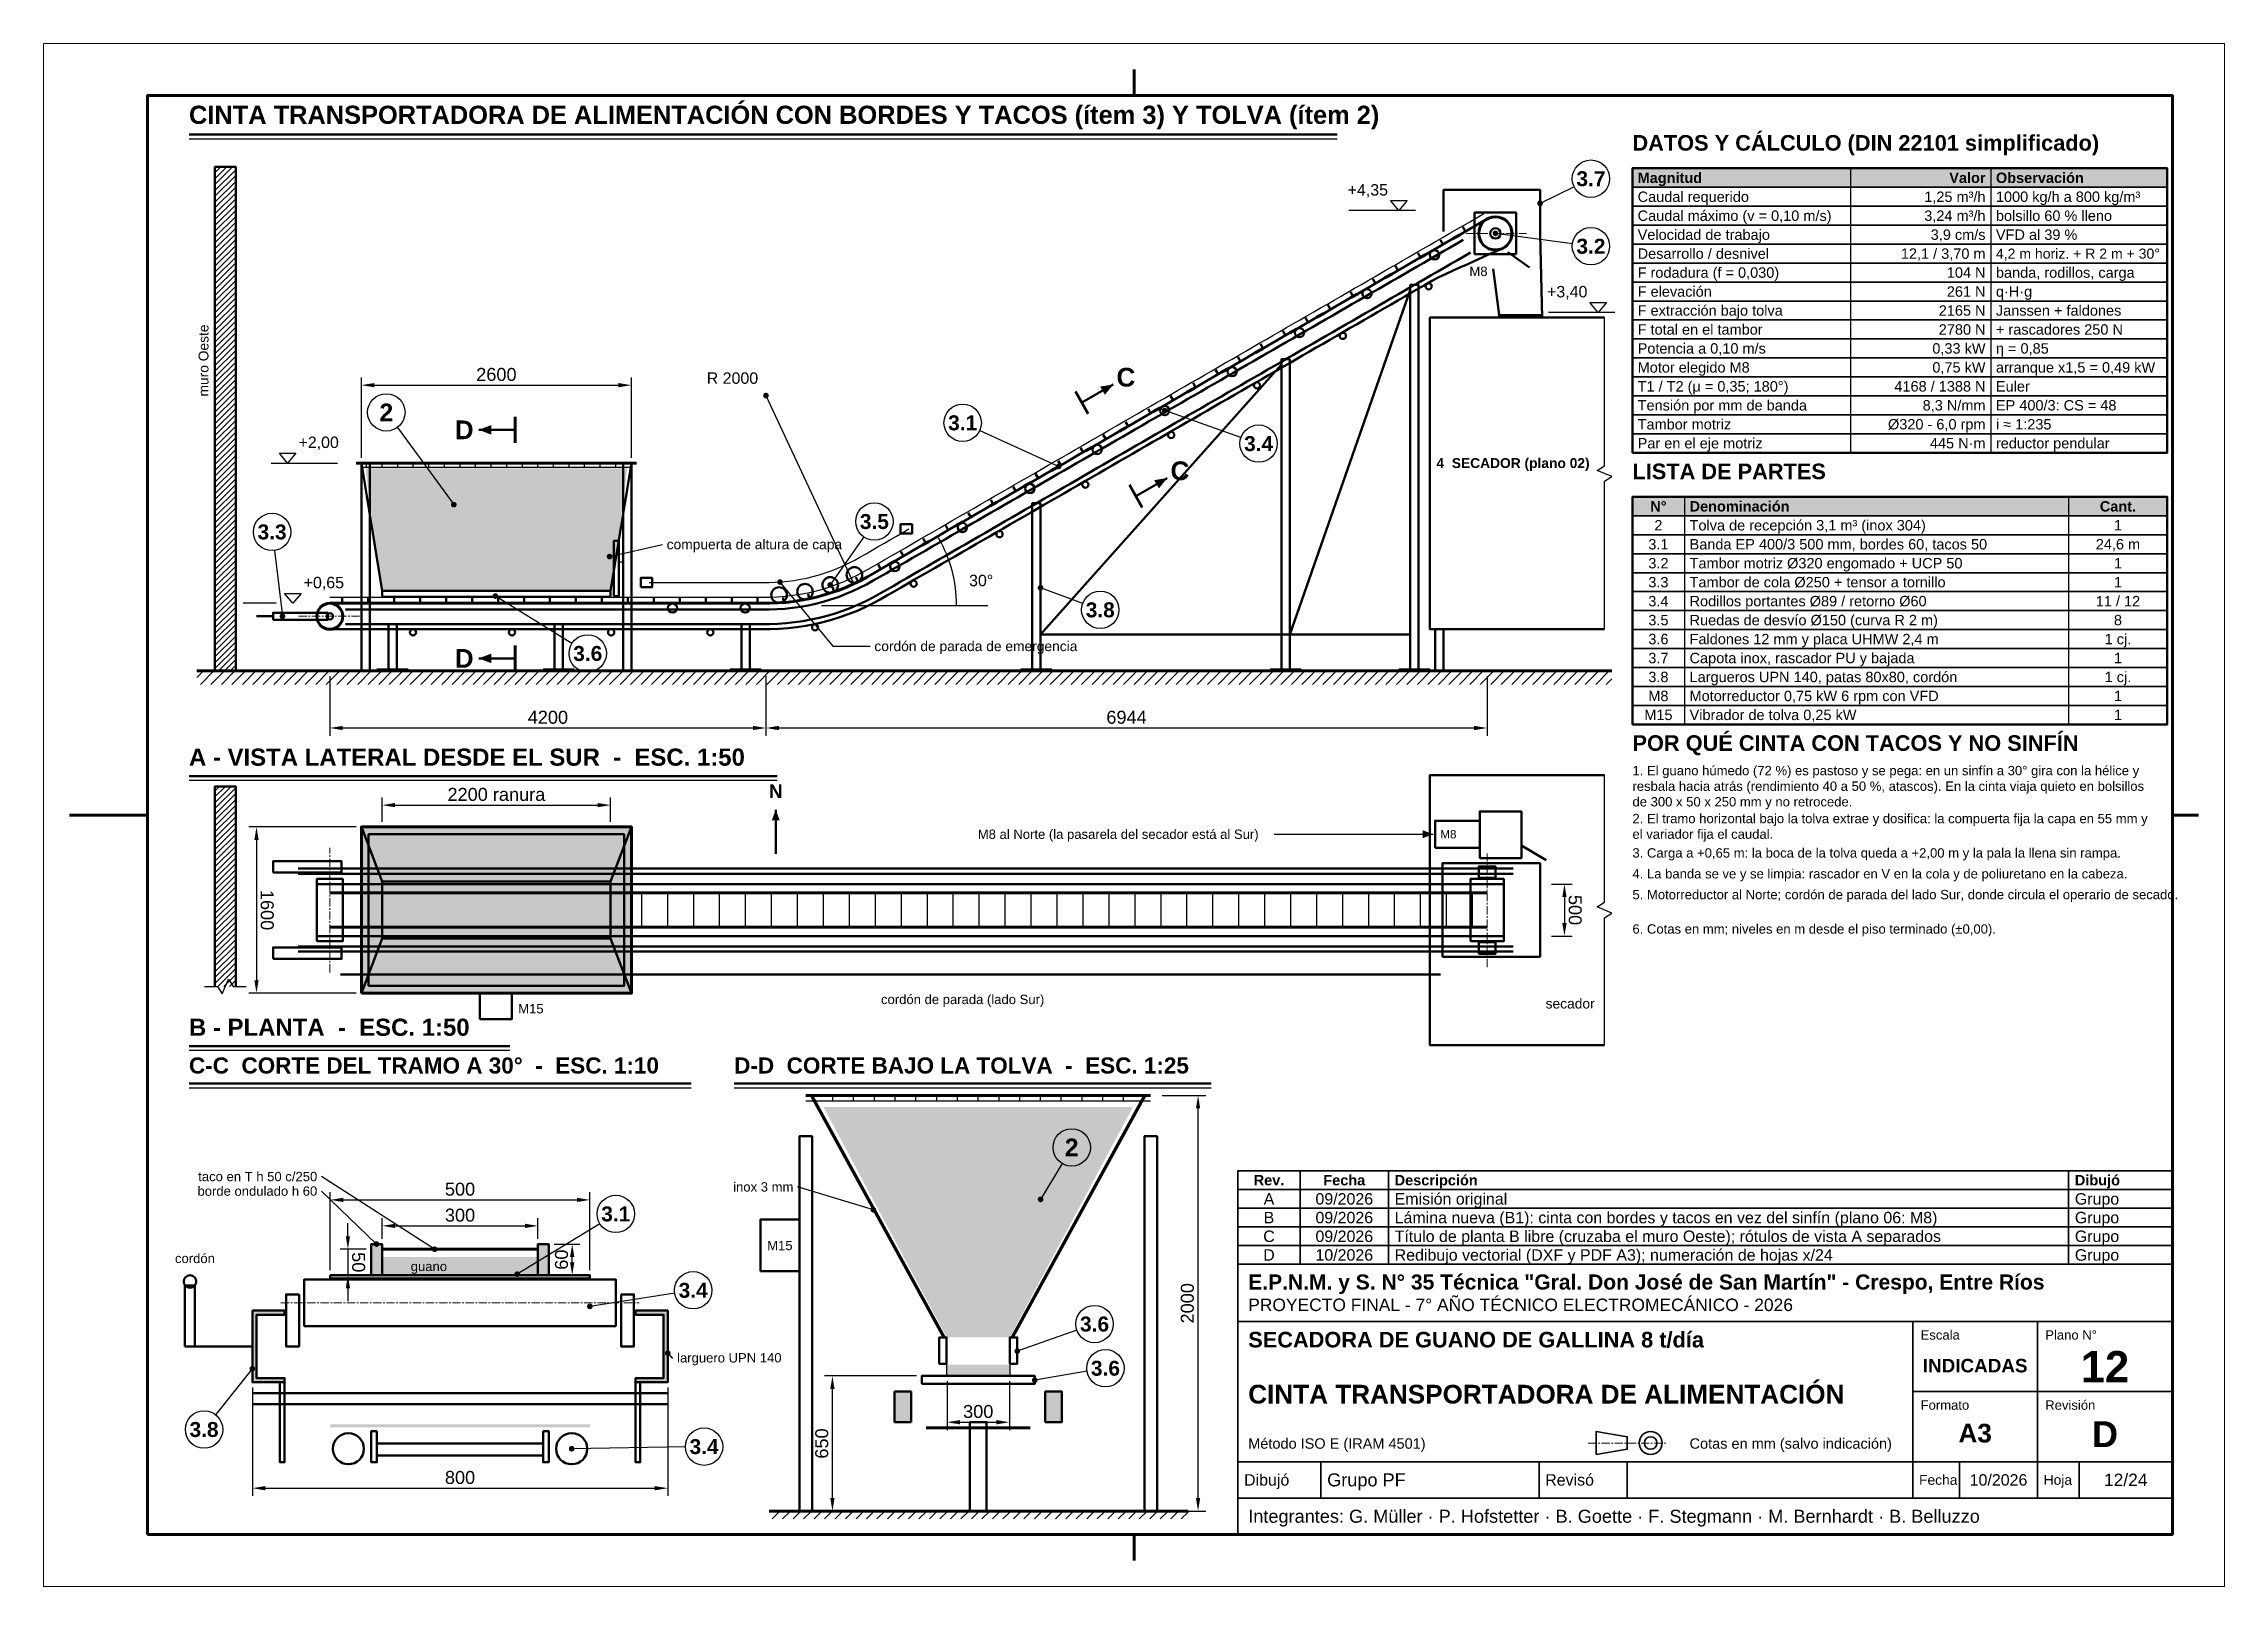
# Model space of a CAD drawing. Header units: millimetres. Extents: x 0 to 420, y 0 to 297.
import ezdxf
from ezdxf.enums import TextEntityAlignment as Align

# ---------------------------------------------------------------- set-up
doc = ezdxf.new("R2010")
doc.units = ezdxf.units.MM
doc.header["$LTSCALE"] = 0.5
doc.linetypes.add('CENTER', pattern=[5.08, 3.175, -0.635, 0.635, -0.635])
for name, color, linetype, lineweight in [('CONTORNO', 7, 'CONTINUOUS', 50), ('COTAS', 7, 'CONTINUOUS', 25), ('EJES', 1, 'CENTER', 18), ('FINO', 7, 'CONTINUOUS', 25), ('HOJA', 8, 'CONTINUOUS', 13), ('RAYADO', 8, 'CONTINUOUS', 18), ('RECUADRO', 7, 'CONTINUOUS', 70), ('RELLENO', 9, 'CONTINUOUS', 13), ('ROTULO', 7, 'CONTINUOUS', 35), ('TEXTO', 7, 'CONTINUOUS', 25)]:
    doc.layers.add(name, color=color, linetype=linetype, lineweight=lineweight)
doc.styles.add('NEGRITA', font='arialbd.ttf')
doc.styles.get("Standard").update_dxf_attribs({"font": 'arial.ttf'})
doc.dimstyles.new('IRAM', dxfattribs={"dimtxt": 2.5, "dimasz": 2.5, "dimexe": 1.5, "dimexo": 1, "dimgap": 0.8, "dimtad": 1, "dimdec": 1, "dimtxsty": 'Standard', "dimcen": 2.5, "dimazin": 3, "dimtfac": 1, "dimtmove": 0, "dimatfit": 3})

msp = doc.modelspace()

# ---------------------------------------------------------------- texts
at = {"layer": 'COTAS', "style": 'NEGRITA'}
for s, height, p in [('3.7', 2.88, (298, 271)), ('3.2', 2.88, (298, 258)), ('2', 3.42, (66, 226)), ('3.1', 2.88, (177, 224)), ('3.4', 2.88, (234, 220)), ('3.5', 2.88, (160, 205)), ('3.3', 2.88, (44, 203)), ('3.8', 2.88, (203.5, 188)), ('3.6', 2.88, (104.8, 179.6)), ('2', 3.42, (198, 84.5)), ('3.1', 2.88, (110.2, 71.7)), ('3.4', 2.88, (125.1, 57)), ('3.6', 2.88, (202.4, 50.5)), ('3.6', 2.88, (204.5, 42)), ('3.8', 2.88, (30.9, 30.2)), ('3.4', 2.88, (127.2, 26.9))]:
    msp.add_text(s, height=height, dxfattribs=at).set_placement(p, align=Align.MIDDLE_CENTER)
at = {"layer": 'ROTULO', "style": 'NEGRITA'}
for s, height, p in [('Rev.', 2, (236, 78.2)), ('Fecha', 2, (250.5, 78.2)), ('INDICADAS', 2.6, (372, 42.5)), ('12', 6, (397, 42.3)), ('A3', 3.6, (372, 29.5)), ('D', 5, (397, 29.3))]:
    msp.add_text(s, height=height, dxfattribs=at).set_placement(p, align=Align.MIDDLE_CENTER)
at = {"layer": 'ROTULO'}
for s, height, p in [('A', 2.2, (236, 74.6)), ('09/2026', 2.2, (250.5, 74.6)), ('B', 2.2, (236, 71)), ('09/2026', 2.2, (250.5, 71)), ('C', 2.2, (236, 67.4)), ('09/2026', 2.2, (250.5, 67.4)), ('D', 2.2, (236, 63.8)), ('10/2026', 2.2, (250.5, 63.8)), ('10/2026', 2.2, (376.5, 20.5)), ('12/24', 2.4, (401, 20.5))]:
    msp.add_text(s, height=height, dxfattribs=at).set_placement(p, align=Align.MIDDLE_CENTER)
at = {"layer": 'ROTULO', "style": 'NEGRITA'}
for s, height, p in [('Descripción', 2, (260.2, 78.2)), ('Dibujó', 2, (391.2, 78.2)), ('E.P.N.M. y S. N° 35 Técnica "Gral. Don José de San Martín" - Crespo, Entre Ríos', 2.9, (232, 58.6)), ('SECADORA DE GUANO DE GALLINA 8 t/día', 3, (232, 47.5)), ('CINTA TRANSPORTADORA DE ALIMENTACIÓN', 3.6, (232, 37))]:
    msp.add_text(s, height=height, dxfattribs=at).set_placement(p, align=Align.MIDDLE_LEFT)
at = {"layer": 'ROTULO'}
for s, height, p in [('Emisión original', 2.2, (260.2, 74.6)), ('Grupo', 2.2, (391.2, 74.6)), ('Lámina nueva (B1): cinta con bordes y tacos en vez del sinfín (plano 06: M8)', 2.2, (260.2, 71)), ('Grupo', 2.2, (391.2, 71)), ('Título de planta B libre (cruzaba el muro Oeste); rótulos de vista A separados', 2.2, (260.2, 67.4)), ('Grupo', 2.2, (391.2, 67.4)), ('Redibujo vectorial (DXF y PDF A3); numeración de hojas x/24', 2.2, (260.2, 63.8)), ('Grupo', 2.2, (391.2, 63.8)), ('PROYECTO FINAL - 7° AÑO TÉCNICO ELECTROMECÁNICO - 2026', 2.4, (232, 54.2)), ('Método ISO E (IRAM 4501)', 2, (232, 27.5)), ('Cotas en mm (salvo indicación)', 2, (317, 27.5)), ('Dibujó', 2.2, (231.2, 20.5)), ('Grupo PF', 2.5, (247.2, 20.5)), ('Revisó', 2.2, (289.2, 20.5)), ('Fecha', 1.9, (361.2, 20.5)), ('Hoja', 1.9, (385.2, 20.5)), ('Integrantes: G. Müller · P. Hofstetter · B. Goette · F. Stegmann · M. Bernhardt · B. Belluzzo', 2.5, (232, 13.5))]:
    msp.add_text(s, height=height, dxfattribs=at).set_placement(p, align=Align.MIDDLE_LEFT)
for s, p in [('Escala', (361.5, 49.3)), ('Plano N°', (385.5, 49.3)), ('Formato', (361.5, 35.8)), ('Revisión', (385.5, 35.8))]:
    msp.add_text(s, height=1.8, dxfattribs=at).set_placement(p, align=Align.TOP_LEFT)
at = {"layer": 'TEXTO', "style": 'NEGRITA'}
for s, height, p in [('CINTA TRANSPORTADORA DE ALIMENTACIÓN CON BORDES Y TACOS (ítem 3) Y TOLVA (ítem 2)', 3.5, (28, 280.5)), ('DATOS Y CÁLCULO (DIN 22101 simplificado)', 3, (306, 275.5)), ('LISTA DE PARTES', 3, (306, 212.25)), ('POR QUÉ CINTA CON TACOS Y NO SINFÍN', 3, (306, 159.95)), ('A - VISTA LATERAL DESDE EL SUR  -  ESC. 1:50', 3.3, (28, 157)), ('B - PLANTA  -  ESC. 1:50', 3.3, (28, 105)), ('C-C  CORTE DEL TRAMO A 30°  -  ESC. 1:10', 3.1, (28, 97.8)), ('D-D  CORTE BAJO LA TOLVA  -  ESC. 1:25', 3.1, (133, 97.8))]:
    msp.add_text(s, height=height, dxfattribs=at).set_placement(p, align=Align.BOTTOM_LEFT)
at = {"layer": 'TEXTO'}
for s, p in [('+4,35', (258.92, 267.09)), ('+3,40', (297.32, 247.49)), ('R 2000', (137.62, 230.85))]:
    msp.add_text(s, height=2.2, dxfattribs=at).set_placement(p, align=Align.BOTTOM_RIGHT)
at = {"layer": 'TEXTO', "style": 'NEGRITA'}
for s, p in [('Magnitud', (307, 271.175)), ('Observación', (376, 271.175)), ('Denominación', (317, 207.925))]:
    msp.add_text(s, height=2, dxfattribs=at).set_placement(p, align=Align.MIDDLE_LEFT)
msp.add_text('Valor', height=2, dxfattribs=at).set_placement((374, 271.175), align=Align.MIDDLE_RIGHT)
at = {"layer": 'TEXTO'}
for s, height, p in [('Caudal requerido', 2, (307, 267.525)), ('Caudal máximo (v = 0,10 m/s)', 2, (307, 263.875)), ('bolsillo 60 % lleno', 2, (376, 263.875)), ('1000 kg/h a 800 kg/m³', 2, (376, 267.525)), ('Velocidad de trabajo', 2, (307, 260.225)), ('VFD al 39 %', 2, (376, 260.225)), ('Desarrollo / desnivel', 2, (307, 256.575)), ('4,2 m horiz. + R 2 m + 30°', 1.935096, (376, 256.575)), ('F rodadura (f = 0,030)', 2, (307, 252.925)), ('banda, rodillos, carga', 2, (376, 252.925)), ('F elevación', 2, (307, 249.275)), ('q·H·g', 2, (376, 249.275)), ('F extracción bajo tolva', 2, (307, 245.625)), ('Janssen + faldones', 2, (376, 245.625)), ('F total en el tambor', 2, (307, 241.975)), ('Potencia a 0,10 m/s', 2, (307, 238.325)), ('+ rascadores 250 N', 2, (376, 241.975)), ('Motor elegido M8', 2, (307, 234.675)), ('arranque x1,5 = 0,49 kW', 2, (376, 234.675)), ('η = 0,85', 2, (376, 238.325)), ('T1 / T2 (μ = 0,35; 180°)', 2, (307, 231.025)), ('Euler', 2, (376, 231.025)), ('Tensión por mm de banda', 2, (307, 227.375)), ('EP 400/3: CS = 48', 2, (376, 227.375)), ('Tambor motriz', 2, (307, 223.725)), ('i ≈ 1:235', 2, (376, 223.725)), ('Par en el eje motriz', 2, (307, 220.075)), ('reductor pendular', 2, (376, 220.075)), ('compuerta de altura de capa', 1.9, (120, 200.6)), ('Tolva de recepción 3,1 m³ (inox 304)', 2, (317, 204.275)), ('Banda EP 400/3 500 mm, bordes 60, tacos 50', 2, (317, 200.625)), ('Tambor motriz Ø320 engomado + UCP 50', 2, (317, 196.975)), ('30°', 2.2, (178.238, 193.65)), ('Tambor de cola Ø250 + tensor a tornillo', 2, (317, 193.325)), ('Rodillos portantes Ø89 / retorno Ø60', 2, (317, 189.675)), ('Ruedas de desvío Ø150 (curva R 2 m)', 2, (317, 186.025)), ('cordón de parada de emergencia', 1.9, (160, 181)), ('Faldones 12 mm y placa UHMW 2,4 m', 2, (317, 182.375)), ('Capota inox, rascador PU y bajada', 2, (317, 178.725)), ('Largueros UPN 140, patas 80x80, cordón', 2, (317, 175.075)), ('Motorreductor 0,75 kW 6 rpm con VFD', 2, (317, 171.425)), ('Vibrador de tolva 0,25 kW', 2, (317, 167.775)), ('M8', 1.6, (269, 144.8)), ('M15', 1.8, (91.4, 111.2)), ('larguero UPN 140', 1.8, (122, 44))]:
    msp.add_text(s, height=height, dxfattribs=at).set_placement(p, align=Align.MIDDLE_LEFT)
for s, height, p in [('3,24 m³/h', 2, (374, 263.875)), ('1,25 m³/h', 2, (374, 267.525)), ('3,9 cm/s', 2, (374, 260.225)), ('12,1 / 3,70 m', 2, (374, 256.575)), ('104 N', 2, (374, 252.925)), ('261 N', 2, (374, 249.275)), ('2165 N', 2, (374, 245.625)), ('0,33 kW', 2, (374, 238.325)), ('2780 N', 2, (374, 241.975)), ('0,75 kW', 2, (374, 234.675)), ('4168 / 1388 N', 2, (374, 231.025)), ('8,3 N/mm', 2, (374, 227.375)), ('Ø320 - 6,0 rpm', 2, (374, 223.725)), ('445 N·m', 2, (374, 220.075)), ('M8 al Norte (la pasarela del secador está al Sur)', 1.8, (234, 144.8)), ('taco en T h 50 c/250', 1.8, (52.7, 78.9)), ('borde ondulado h 60', 1.8, (52.7, 76.1)), ('inox 3 mm', 1.8, (144.4, 76.9))]:
    msp.add_text(s, height=height, dxfattribs=at).set_placement(p, align=Align.MIDDLE_RIGHT)
msp.add_text('M8', height=1.8, dxfattribs=at).set_placement((274.6, 254.0731), align=Align.TOP_LEFT)
msp.add_text('muro Oeste', height=1.9, rotation=90, dxfattribs=at).set_placement((30.8, 236), align=Align.MIDDLE_CENTER)
at = {"layer": 'TEXTO', "style": 'NEGRITA'}
for s, height, p in [('C', 3.6, (208.4404, 232.7836)), ('D', 3.6, (81, 222.65)), ('C', 3.6, (218.8404, 214.7703)), ('4  SECADOR (plano 02)', 1.9, (283, 216.25)), ('N°', 2, (311, 207.925)), ('Cant.', 2, (399.5, 207.925)), ('D', 3.6, (81, 178.65))]:
    msp.add_text(s, height=height, dxfattribs=at).set_placement(p, align=Align.MIDDLE_CENTER)
at = {"layer": 'TEXTO'}
for s, height, p in [('+2,00', 2.2, (49.08, 218.49)), ('+0,65', 2.2, (50.08, 191.49)), ('cordón', 1.8, (25.3, 61.7))]:
    msp.add_text(s, height=height, dxfattribs=at).set_placement(p, align=Align.BOTTOM_LEFT)
for s, height, p in [('3.1', 2, (311, 200.625)), ('2', 2, (311, 204.275)), ('24,6 m', 2, (399.5, 200.625)), ('1', 2, (399.5, 204.275)), ('3.2', 2, (311, 196.975)), ('1', 2, (399.5, 196.975)), ('3.3', 2, (311, 193.325)), ('1', 2, (399.5, 193.325)), ('3.4', 2, (311, 189.675)), ('11 / 12', 2, (399.5, 189.675)), ('3.5', 2, (311, 186.025)), ('8', 2, (399.5, 186.025)), ('3.6', 2, (311, 182.375)), ('1 cj.', 2, (399.5, 182.375)), ('3.7', 2, (311, 178.725)), ('1', 2, (399.5, 178.725)), ('3.8', 2, (311, 175.075)), ('M8', 2, (311, 171.425)), ('1 cj.', 2, (399.5, 175.075)), ('1', 2, (399.5, 171.425)), ('M15', 2, (311, 167.775)), ('1', 2, (399.5, 167.775)), ('cordón de parada (lado Sur)', 1.8, (177, 113)), ('secador', 1.9, (294, 112.2)), ('M15', 1.8, (141.8, 65.62)), ('guano', 1.8, (74.2, 61.6))]:
    msp.add_text(s, height=height, dxfattribs=at).set_placement(p, align=Align.MIDDLE_CENTER)
at = {"layer": 'TEXTO', "style": 'NEGRITA'}
msp.add_text('N', height=2.6, dxfattribs=at).set_placement((141, 151), align=Align.BOTTOM_CENTER)
at = {"layer": 'TEXTO', "char_height": 1.8, "width": 101, "attachment_point": 1}
for s, insert in [('1. El guano húmedo (72 %) es pastoso y se pega: en un sinfín a 30° gira con la hélice y resbala hacia atrás (rendimiento 40 a 50 %, atascos). En la cinta viaja quieto en bolsillos de 300 x 50 x 250 mm y no retrocede.', (306, 157.95)), ('2. El tramo horizontal bajo la tolva extrae y dosifica: la compuerta fija la capa en 55 mm y el variador fija el caudal.', (306, 148.72)), ('3. Carga a +0,65 m: la boca de la tolva queda a +2,00 m y la pala la llena sin rampa.', (306, 142.1)), ('4. La banda se ve y se limpia: rascador en V en la cola y de poliuretano en la cabeza.', (306, 138.09)), ('5. Motorreductor al Norte; cordón de parada del lado Sur, donde circula el operario de secado.', (306, 134.08)), ('6. Cotas en mm; niveles en m desde el piso terminado (±0,00).', (306, 127.46))]:
    msp.add_mtext(s, dxfattribs=dict(at, insert=insert))

# ---------------------------------------------------------------- dimensions: what is measured, and where the dimension line sits
at = {"layer": 'COTAS'}
for base, p1, p2, override in [((61.2, 231.25), (61.2, 216.25), (113.2, 216.25), {"dimlfac": 50}), ((55.12, 165.25), (55.12, 176.25), (139.12, 176.25), {"dimlfac": 50}), ((139.12, 165.25), (139.12, 176.25), (278, 176.25), {"dimlfac": 50}), ((55.2, 74.4), (55.2, 59.9), (105.2, 59.9), {"dimlfac": 10}), ((65.2, 69.4), (65.2, 65.9), (95.2, 65.9), {"dimlfac": 10}), ((40.2, 18.9), (40.2, 39.3), (120.2, 39.3), {"dimlfac": 10}), ((174, 31.6), (174, 40.5), (186, 40.5), {"dimlfac": 25})]:
    msp.add_linear_dim(base=base, p1=p1, p2=p2, dimstyle='IRAM', override=override, dxfattribs=at).render()
msp.add_linear_dim(base=(65.2, 150.4), p1=(65.2, 146.2), p2=(109.2, 146.2), text='<> ranura', dimstyle='IRAM', override={"dimlfac": 50}, dxfattribs=at).render()
for base, p1, p2, angle, override in [((41, 146.2), (61.2, 146.2), (61.2, 114.2), 270, {"dimlfac": 50}), ((292.9, 135.2), (289.4, 135.2), (289.4, 125.2), 270, {"dimlfac": 50}), ((222.34, 14.5), (214.44, 14.5), (214.44, 94.5), 90, {"dimlfac": 25}), ((58.6, 64.9), (63.1, 64.9), (63.1, 59.9), 270, {"dimlfac": 10}), ((101.8, 59.9), (97.3, 59.9), (97.3, 65.9), 90, {"dimlfac": 10}), ((151.92, 14.5), (169.12, 14.5), (169.12, 40.5), 90, {"dimlfac": 25})]:
    msp.add_linear_dim(base=base, p1=p1, p2=p2, angle=angle, dimstyle='IRAM', override=override, dxfattribs=at).render()

# ---------------------------------------------------------------- hatches: boundary and pattern name
at = {"layer": 'CONTORNO'}
for points in [[(206.0155, 231.3836), (203.481, 230.9734), (204.393, 229.3938)], [(83.8, 222.65), (86.2, 221.738), (86.2, 223.562)], [(216.4155, 213.3703), (213.881, 212.9601), (214.793, 211.3805)], [(83.8, 178.65), (86.2, 177.738), (86.2, 179.562)], [(141, 149.5), (140.24, 147.5), (141.76, 147.5)]]:
    msp.add_hatch(color=7, dxfattribs=at).paths.add_polyline_path(points)
at = {"layer": 'COTAS'}
h = msp.add_hatch(color=7, dxfattribs=at)
edge = h.paths.add_edge_path()
edge.add_arc((288.2, 266.25), 0.55, 0, 360)
h = msp.add_hatch(color=7, dxfattribs=at)
edge = h.paths.add_edge_path()
edge.add_arc((279.6, 260.4731), 0.55, 0, 360)
h = msp.add_hatch(color=7, dxfattribs=at)
edge = h.paths.add_edge_path()
edge.add_arc((139.12, 229.25), 0.55, 0, 360)
h = msp.add_hatch(color=7, dxfattribs=at)
edge = h.paths.add_edge_path()
edge.add_arc((215.9102, 226.3576), 0.55, 0, 360)
h = msp.add_hatch(color=7, dxfattribs=at)
edge = h.paths.add_edge_path()
edge.add_arc((195.4931, 215.609), 0.55, 0, 360)
h = msp.add_hatch(color=7, dxfattribs=at)
edge = h.paths.add_edge_path()
edge.add_arc((79, 208.25), 0.55, 0, 360)
h = msp.add_hatch(color=7, dxfattribs=at)
edge = h.paths.add_edge_path()
edge.add_arc((109, 198.25), 0.55, 0, 360)
h = msp.add_hatch(color=7, dxfattribs=at)
edge = h.paths.add_edge_path()
edge.add_arc((141.8175, 193.3512), 0.55, 0, 360)
h = msp.add_hatch(color=7, dxfattribs=at)
edge = h.paths.add_edge_path()
edge.add_arc((151.4954, 192.7932), 0.55, 0, 360)
h = msp.add_hatch(color=7, dxfattribs=at)
edge = h.paths.add_edge_path()
edge.add_arc((87, 190.65), 0.55, 0, 360)
h = msp.add_hatch(color=7, dxfattribs=at)
edge = h.paths.add_edge_path()
edge.add_arc((192, 192.25), 0.55, 0, 360)
h = msp.add_hatch(color=7, dxfattribs=at)
edge = h.paths.add_edge_path()
edge.add_arc((46, 186.75), 0.55, 0, 360)
msp.add_hatch(color=7, dxfattribs=at).paths.add_polyline_path([(267.6, 144.8), (265.6, 145.56), (265.6, 144.04)])
h = msp.add_hatch(color=7, dxfattribs=at)
edge = h.paths.add_edge_path()
edge.add_arc((159.8, 72.5), 0.55, 0, 360)
h = msp.add_hatch(color=7, dxfattribs=at)
edge = h.paths.add_edge_path()
edge.add_arc((192, 74.5), 0.55, 0, 360)
h = msp.add_hatch(color=7, dxfattribs=at)
edge = h.paths.add_edge_path()
edge.add_arc((64.1, 65.9), 0.55, 0, 360)
h = msp.add_hatch(color=7, dxfattribs=at)
edge = h.paths.add_edge_path()
edge.add_arc((75.3, 64.9), 0.55, 0, 360)
h = msp.add_hatch(color=7, dxfattribs=at)
edge = h.paths.add_edge_path()
edge.add_arc((91.2, 60.1), 0.55, 0, 360)
h = msp.add_hatch(color=7, dxfattribs=at)
edge = h.paths.add_edge_path()
edge.add_arc((105.2, 53.9), 0.55, 0, 360)
h = msp.add_hatch(color=7, dxfattribs=at)
edge = h.paths.add_edge_path()
edge.add_arc((40.2, 41.9), 0.55, 0, 360)
h = msp.add_hatch(color=7, dxfattribs=at)
edge = h.paths.add_edge_path()
edge.add_arc((120.2, 44.9), 0.55, 0, 360)
h = msp.add_hatch(color=7, dxfattribs=at)
edge = h.paths.add_edge_path()
edge.add_arc((187.52, 45.3), 0.55, 0, 360)
h = msp.add_hatch(color=7, dxfattribs=at)
edge = h.paths.add_edge_path()
edge.add_arc((190.88, 39.7), 0.55, 0, 360)
h = msp.add_hatch(color=7, dxfattribs=at)
edge = h.paths.add_edge_path()
edge.add_arc((101.7, 26.5), 0.55, 0, 360)
at = {"layer": 'RAYADO'}
h = msp.add_hatch(dxfattribs=at)
h.set_pattern_fill('ANSI31', scale=0.25)
h.paths.add_polyline_path([(33, 176.25), (37, 176.25), (37, 273.25), (33, 273.25)])
h = msp.add_hatch(dxfattribs=at)
h.set_pattern_fill('ANSI31', scale=0.45)
h.paths.add_polyline_path([(29.5, 173.65), (302, 173.65), (302, 176.25), (29.5, 176.25)])
h = msp.add_hatch(dxfattribs=at)
h.set_pattern_fill('ANSI31', scale=0.25)
h.paths.add_polyline_path([(33, 115.5), (37, 115.5), (37, 154), (33, 154)])
h = msp.add_hatch(dxfattribs=at)
h.set_pattern_fill('ANSI31', scale=0.45)
h.paths.add_polyline_path([(139.72, 13), (220.4, 13), (220.4, 14.5), (139.72, 14.5)])
at = {"layer": 'RELLENO', "true_color": 0xe2e8ee}
for points in [[(306, 269.35), (409, 269.35), (409, 273), (306, 273)], [(306, 206.1), (409, 206.1), (409, 209.75), (306, 209.75)]]:
    msp.add_hatch(color=7, dxfattribs=at).paths.add_polyline_path(points)
at = {"layer": 'RELLENO', "true_color": 0xdecdaf}
for points in [[(62, 215.25), (112.4, 215.25), (109.4, 191.65), (65, 191.65)], [(150.2, 92.3), (209.8, 92.3), (186.08, 47.94), (173.92, 47.94)]]:
    msp.add_hatch(color=7, dxfattribs=at).paths.add_polyline_path(points)
at = {"layer": 'RELLENO', "true_color": 0xffffff}
msp.add_hatch(color=7, dxfattribs=at).paths.add_polyline_path([(61.2, 114.2), (113.2, 114.2), (113.2, 146.2), (61.2, 146.2)])
at = {"layer": 'RELLENO', "true_color": 0x1e1e1e}
for points in [[(65.2, 59.9), (63.1, 59.9), (63.1, 65.9), (65.2, 65.9)], [(95.2, 59.9), (97.3, 59.9), (97.3, 65.9), (95.2, 65.9)], [(55.2, 59.3), (105.2, 59.3), (105.2, 59.9), (55.2, 59.9)], [(40.2, 53.1), (46.4, 53.1), (46.4, 52.3), (41, 52.3), (41, 40.1), (46.4, 40.1), (46.4, 39.3), (40.2, 39.3)], [(120.2, 53.1), (114, 53.1), (114, 52.3), (119.4, 52.3), (119.4, 40.1), (114, 40.1), (114, 39.3), (120.2, 39.3)], [(167.08, 31.62), (163.88, 31.62), (163.88, 37.5), (167.08, 37.5)], [(192.92, 31.62), (196.12, 31.62), (196.12, 37.5), (192.92, 37.5)], [(55.2, 30.6), (105.2, 30.6), (105.2, 31.2), (55.2, 31.2)]]:
    msp.add_hatch(color=7, dxfattribs=at).paths.add_polyline_path(points)
at = {"layer": 'RELLENO', "true_color": 0xc8a06e}
for points in [[(65.2, 59.9), (95.2, 59.9), (95.2, 63.4), (65.2, 63.4)], [(174, 40.5), (186, 40.5), (186, 42.7), (174, 42.7)]]:
    msp.add_hatch(color=7, dxfattribs=at).paths.add_polyline_path(points)

# ---------------------------------------------------------------- linework, layer by layer
at = {"layer": 'CONTORNO'}
for p, q in [((28, 279.5), (249.13, 279.5)), ((273.8303, 260.837), (273.3303, 261.703)), ((265.17, 255.837), (264.67, 256.703)), ((269.5002, 258.337), (269.0002, 259.203)), ((282, 256.8731), (286.2, 253.8731)), ((260.8399, 253.337), (260.3399, 254.203)), ((279.2, 253.65), (280.4, 244.25)), ((240, 183.25), (263.2, 249.5427)), ((252.1797, 248.337), (251.6797, 249.203)), ((256.5098, 250.837), (256.0098, 251.703)), ((243.5194, 243.337), (243.0194, 244.203)), ((247.8495, 245.837), (247.3495, 246.703)), ((239.1893, 240.837), (238.6893, 241.703)), ((192, 183.25), (238.4, 235.2244)), ((230.529, 235.837), (230.029, 236.703)), ((234.8592, 238.337), (234.3592, 239.203)), ((199.9533, 227.8836), (206.0155, 231.3836)), ((221.8688, 230.837), (221.3688, 231.703)), ((226.1989, 233.337), (225.6989, 234.203)), ((217.5387, 228.337), (217.0387, 229.203)), ((90.8, 222.65), (83.8, 222.65)), ((208.8784, 223.337), (208.3784, 224.203)), ((213.2085, 225.837), (212.7085, 226.703)), ((200.2181, 218.337), (199.7181, 219.203)), ((204.5483, 220.837), (204.0483, 221.703)), ((191.5579, 213.337), (191.0579, 214.203)), ((195.888, 215.837), (195.388, 216.703)), ((187.2278, 210.837), (186.7278, 211.703)), ((210.3533, 209.8703), (216.4155, 213.3703)), ((178.5675, 205.837), (178.0675, 206.703)), ((182.8976, 208.337), (182.3976, 209.203)), ((169.9073, 200.837), (169.4073, 201.703)), ((174.2374, 203.337), (173.7374, 204.203)), ((165.5771, 198.337), (165.0771, 199.203)), ((156.8779, 193.4079), (156.434, 194.304)), ((161.247, 195.837), (160.747, 196.703)), ((57.52, 189.25), (57.52, 190.25)), ((62.52, 189.25), (62.52, 190.25)), ((65.2, 191.65), (109.2, 191.65)), ((65.2, 191.65), (65.2, 190.65)), ((67.52, 189.25), (67.52, 190.25)), ((72.52, 189.25), (72.52, 190.25)), ((77.52, 189.25), (77.52, 190.25)), ((82.52, 189.25), (82.52, 190.25)), ((87.52, 189.25), (87.52, 190.25)), ((92.52, 189.25), (92.52, 190.25)), ((97.52, 189.25), (97.52, 190.25)), ((102.52, 189.25), (102.52, 190.25)), ((107.52, 189.25), (107.52, 190.25)), ((109.2, 191.65), (109.2, 190.65)), ((112.52, 189.25), (112.52, 190.25)), ((117.52, 189.25), (117.52, 190.25)), ((122.52, 189.25), (122.52, 190.25)), ((127.52, 189.25), (127.52, 190.25)), ((132.52, 189.25), (132.52, 190.25)), ((137.52, 189.25), (137.52, 190.25)), ((142.5159, 189.3944), (142.431, 190.3908)), ((147.4584, 190.1288), (147.2499, 191.1068)), ((152.2708, 191.4736), (151.942, 192.418)), ((41, 186.75), (44.2, 186.75)), ((192, 183.25), (263.2, 183.25)), ((268, 176.25), (268, 184.25)), ((269.6, 176.25), (269.6, 184.25)), ((90.8, 178.65), (83.8, 178.65)), ((28, 156), (141.256, 156)), ((141, 141), (141, 149.5)), ((61.2, 146.2), (65.2, 135.7)), ((113.2, 146.2), (109.2, 135.7)), ((284.6, 142.6), (289.4, 139.8)), ((49, 138.2), (283, 138.2)), ((49, 137.2), (283, 137.2)), ((52.62, 135.2), (281.2, 135.2)), ((49, 123.2), (283, 123.2)), ((49, 122.2), (283, 122.2)), ((52.62, 125.2), (281.2, 125.2)), ((61.2, 114.2), (65.2, 124.7)), ((113.2, 114.2), (109.2, 124.7)), ((57.2, 117.8), (269, 117.8)), ((28, 104), (89.776, 104)), ((28, 96.8), (124.72, 96.8)), ((133, 96.8), (224.884, 96.8)), ((29.1, 46.2), (40.2, 46.2)), ((40.2, 37.2), (120.2, 37.2)), ((40.2, 35.1), (120.2, 35.1)), ((64.2, 27.5), (96.2, 27.5)), ((64.2, 25.2), (96.2, 25.2))]:
    msp.add_line(p, q, dxfattribs=at)
at = {"layer": 'CONTORNO', "lineweight": 140}
msp.add_line((280.4, 244.65), (288.6, 244.65), dxfattribs=at)
at = {"layer": 'CONTORNO', "lineweight": 70}
for p, q in [((201.2033, 225.7185), (198.7033, 230.0487)), ((90.8, 225.15), (90.8, 220.15)), ((60.2, 216.25), (114.2, 216.25)), ((211.6033, 207.7052), (209.1033, 212.0353)), ((90.8, 181.15), (90.8, 176.15)), ((29.5, 176.25), (302, 176.25)), ((55.12, 133.5), (278, 133.5)), ((55.12, 126.9), (278, 126.9)), ((146.8, 94.5), (213.2, 94.5)), ((147.92, 94.5), (173.44, 47.94)), ((212.08, 94.5), (186.56, 47.94)), ((65.2, 64.9), (95.2, 64.9)), ((170, 30.5), (190, 30.5)), ((139.72, 14.5), (220.4, 14.5))]:
    msp.add_line(p, q, dxfattribs=at)
at = {"layer": 'CONTORNO', "lineweight": 100}
for p, q in [((64.2, 176.45), (70.2, 176.45)), ((96.2, 176.45), (102.2, 176.45)), ((132.2, 176.45), (138.2, 176.45)), ((188.2, 176.45), (194.2, 176.45)), ((236.2, 176.45), (242.2, 176.45)), ((261, 176.45), (267, 176.45))]:
    msp.add_line(p, q, dxfattribs=at)
at = {"layer": 'CONTORNO'}
for points in [[(33, 176.25), (37, 176.25), (37, 273.25), (33, 273.25)], [(306, 218.25), (409, 218.25), (409, 273), (306, 273)], [(275.6, 256.4731), (283.6, 256.4731), (283.6, 264.4731), (275.6, 264.4731)], [(263.2, 176.25), (264.8, 176.25), (264.8, 250.5427), (263.2, 250.5427)], [(238.4, 176.25), (240, 176.25), (240, 236.2244), (238.4, 236.2244)], [(61.2, 176.25), (62.8, 176.25), (62.8, 216.25), (61.2, 216.25)], [(111.6, 176.25), (113.2, 176.25), (113.2, 216.25), (111.6, 216.25)], [(190.4, 176.25), (192, 176.25), (192, 208.5116), (190.4, 208.5116)], [(306, 165.95), (409, 165.95), (409, 209.75), (306, 209.75)], [(165.0463, 202.6731), (167.2463, 202.6731), (167.2463, 204.4731), (165.0463, 204.4731)], [(109.8, 190.65), (110.8, 190.65), (110.8, 201.25), (109.8, 201.25)], [(115, 192.35), (117.2, 192.35), (117.2, 194.15), (115, 194.15)], [(44.2, 186.05), (54.72, 186.05), (54.72, 187.45), (44.2, 187.45)], [(66.4, 176.25), (68, 176.25), (68, 185.25), (66.4, 185.25)], [(98.4, 176.25), (100, 176.25), (100, 185.25), (98.4, 185.25)], [(134.4, 176.25), (136, 176.25), (136, 185.25), (134.4, 185.25)], [(268, 142.2), (276.6, 142.2), (276.6, 147.4), (268, 147.4)], [(276.6, 140.2), (284.6, 140.2), (284.6, 149.2), (276.6, 149.2)], [(62.6, 115.6), (111.8, 115.6), (111.8, 144.8), (62.6, 144.8)], [(44.2, 137.4), (57.4, 137.4), (57.4, 139.6), (44.2, 139.6)], [(269.4, 121.2), (288.2, 121.2), (288.2, 139.2), (269.4, 139.2)], [(276.4, 136.4), (279.6, 136.4), (279.6, 138.6), (276.4, 138.6)], [(52.62, 124.2), (57.62, 124.2), (57.62, 136.2), (52.62, 136.2)], [(65.2, 124.7), (109.2, 124.7), (109.2, 135.7), (65.2, 135.7)], [(274.8, 124.2), (281.2, 124.2), (281.2, 136.2), (274.8, 136.2)], [(44.2, 120.8), (57.4, 120.8), (57.4, 123), (44.2, 123)], [(276.4, 121.8), (279.6, 121.8), (279.6, 124), (276.4, 124)], [(84, 109.2), (90.2, 109.2), (90.2, 114.2), (84, 114.2)], [(148, 14.5), (145.56, 14.5), (145.56, 86.66), (148, 86.66)], [(212, 14.5), (214.44, 14.5), (214.44, 86.66), (212, 86.66)], [(138.04, 60.66), (145.56, 60.66), (145.56, 70.62), (138.04, 70.62)], [(65.2, 59.9), (63.1, 59.9), (63.1, 65.9), (65.2, 65.9)], [(95.2, 59.9), (97.3, 59.9), (97.3, 65.9), (95.2, 65.9)], [(50.2, 50.1), (110.2, 50.1), (110.2, 59.1), (50.2, 59.1)], [(55.2, 59.3), (105.2, 59.3), (105.2, 59.9), (55.2, 59.9)], [(27.2, 46.2), (29.1, 46.2), (29.1, 57.9), (27.2, 57.9)], [(49.2, 56.2), (46.7, 56.2), (46.7, 46.2), (49.2, 46.2)], [(111.2, 56.2), (113.7, 56.2), (113.7, 46.2), (111.2, 46.2)], [(40.2, 53.1), (46.4, 53.1), (46.4, 52.3), (41, 52.3), (41, 40.1), (46.4, 40.1), (46.4, 39.3), (40.2, 39.3)], [(120.2, 53.1), (114, 53.1), (114, 52.3), (119.4, 52.3), (119.4, 40.1), (114, 40.1), (114, 39.3), (120.2, 39.3)], [(173.92, 42.86), (172.48, 42.86), (172.48, 47.94), (173.92, 47.94)], [(186.08, 42.86), (187.52, 42.86), (187.52, 47.94), (186.08, 47.94)], [(46.4, 39.3), (45.5, 39.3), (45.5, 23.9), (46.4, 23.9)], [(114, 39.3), (114.9, 39.3), (114.9, 23.9), (114, 23.9)], [(169.12, 38.98), (190.88, 38.98), (190.88, 40.5), (169.12, 40.5)], [(167.08, 31.62), (163.88, 31.62), (163.88, 37.5), (167.08, 37.5)], [(192.92, 31.62), (196.12, 31.62), (196.12, 37.5), (192.92, 37.5)], [(64.2, 29.9), (63.1, 29.9), (63.1, 23.9), (64.2, 23.9)], [(96.2, 29.9), (97.3, 29.9), (97.3, 23.9), (96.2, 23.9)], [(178.4, 14.5), (181.6, 14.5), (181.6, 31.62), (178.4, 31.62)]]:
    msp.add_lwpolyline(points, close=True, dxfattribs=at)
for points in [[(269.6, 260.85), (269.6, 268.85), (288.2, 268.85), (288.2, 260.25), (288.6, 244.25)], [(55.12, 184.25), (56.6338, 184.25), (58.1477, 184.25), (59.6615, 184.25), (61.1754, 184.25), (62.6892, 184.25), (64.2031, 184.25), (65.7169, 184.25), (67.2307, 184.25), (68.7446, 184.25), (70.2584, 184.25), (71.7723, 184.25), (73.2861, 184.25), (74.7999, 184.25), (76.3138, 184.25), (77.8276, 184.25), (79.3415, 184.25), (80.8553, 184.25), (82.3692, 184.25), (83.883, 184.25), (85.3968, 184.25), (86.9107, 184.25), (88.4245, 184.25), (89.9384, 184.25), (91.4522, 184.25), (92.9661, 184.25), (94.4799, 184.25), (95.9937, 184.25), (97.5076, 184.25), (99.0214, 184.25), (100.5353, 184.25), (102.0491, 184.25), (103.563, 184.25), (105.0768, 184.25), (106.5906, 184.25), (108.1045, 184.25), (109.6183, 184.25), (111.1322, 184.25), (112.646, 184.25), (114.1598, 184.25), (115.6737, 184.25), (117.1875, 184.25), (118.7014, 184.25), (120.2152, 184.25), (121.7291, 184.25), (123.2429, 184.25), (124.7567, 184.25), (126.2706, 184.25), (127.7844, 184.25), (129.2983, 184.25), (130.8121, 184.25), (132.326, 184.25), (133.8398, 184.25), (135.3536, 184.25), (136.8675, 184.25), (138.3813, 184.25), (139.992, 184.2584), (141.6937, 184.3237), (143.3918, 184.4532), (145.0837, 184.6469), (146.7671, 184.9045), (148.4395, 185.2256), (150.0986, 185.6098), (151.7419, 186.0564), (153.3672, 186.5649), (154.9721, 187.1345), (156.5542, 187.7645), (158.1114, 188.4539), (159.6415, 189.2017), (161.1421, 190.0068), (162.5077, 190.7914), (163.8187, 191.5483), (165.1297, 192.3052), (166.4408, 193.0621), (167.7518, 193.819), (169.0628, 194.576), (170.3738, 195.3329), (171.6849, 196.0898), (172.9959, 196.8467), (174.3069, 197.6036), (175.6179, 198.3606), (176.929, 199.1175), (178.24, 199.8744), (179.551, 200.6313), (180.862, 201.3883), (182.1731, 202.1452), (183.4841, 202.9021), (184.7951, 203.659), (186.1061, 204.4159), (187.4172, 205.1729), (188.7282, 205.9298), (190.0392, 206.6867), (191.3502, 207.4436), (192.6613, 208.2005), (193.9723, 208.9575), (195.2833, 209.7144), (196.5943, 210.4713), (197.9054, 211.2282), (199.2164, 211.9851), (200.5274, 212.7421), (201.8385, 213.499), (203.1495, 214.2559), (204.4605, 215.0128), (205.7715, 215.7698), (207.0826, 216.5267), (208.3936, 217.2836), (209.7046, 218.0405), (211.0156, 218.7974), (212.3267, 219.5544), (213.6377, 220.3113), (214.9487, 221.0682), (216.2597, 221.8251), (217.5708, 222.582), (218.8818, 223.339), (220.1928, 224.0959), (221.5038, 224.8528), (222.8149, 225.6097), (224.1259, 226.3666), (225.4369, 227.1236), (226.7479, 227.8805), (228.059, 228.6374), (229.37, 229.3943), (230.681, 230.1513), (231.992, 230.9082), (233.3031, 231.6651), (234.6141, 232.422), (235.9251, 233.1789), (237.2361, 233.9359), (238.5472, 234.6928), (239.8582, 235.4497), (241.1692, 236.2066), (242.4803, 236.9635), (243.7913, 237.7205), (245.1023, 238.4774), (246.4133, 239.2343), (247.7244, 239.9912), (249.0354, 240.7482), (250.3464, 241.5051), (251.6574, 242.262), (252.9685, 243.0189), (254.2795, 243.7758), (255.5905, 244.5328), (256.9015, 245.2897), (258.2126, 246.0466), (259.5236, 246.8035), (260.8346, 247.5604), (262.1456, 248.3174), (263.4567, 249.0743), (264.7677, 249.8312), (266.0787, 250.5881), (267.3897, 251.345), (268.7195, 252.0695), (270.1063, 252.6953), (271.493, 253.3211), (272.8797, 253.9469), (274.2664, 254.5727), (275.6531, 255.1985), (277.0398, 255.8244), (278.4266, 256.4502), (279.8133, 257.076), (281.2, 257.7018)], [(58.12, 188.05), (59.5776, 188.05), (61.0352, 188.05), (62.4928, 188.05), (63.9504, 188.05), (65.408, 188.05), (66.8656, 188.05), (68.3231, 188.05), (69.7807, 188.05), (71.2383, 188.05), (72.6959, 188.05), (74.1535, 188.05), (75.6111, 188.05), (77.0687, 188.05), (78.5263, 188.05), (79.9839, 188.05), (81.4415, 188.05), (82.8991, 188.05), (84.3567, 188.05), (85.8143, 188.05), (87.2718, 188.05), (88.7294, 188.05), (90.187, 188.05), (91.6446, 188.05), (93.1022, 188.05), (94.5598, 188.05), (96.0174, 188.05), (97.475, 188.05), (98.9326, 188.05), (100.3902, 188.05), (101.8478, 188.05), (103.3054, 188.05), (104.763, 188.05), (106.2205, 188.05), (107.6781, 188.05), (109.1357, 188.05), (110.5933, 188.05), (112.0509, 188.05), (113.5085, 188.05), (114.9661, 188.05), (116.4237, 188.05), (117.8813, 188.05), (119.3389, 188.05), (120.7965, 188.05), (122.2541, 188.05), (123.7116, 188.05), (125.1692, 188.05), (126.6268, 188.05), (128.0844, 188.05), (129.542, 188.05), (130.9996, 188.05), (132.4572, 188.05), (133.9148, 188.05), (135.3724, 188.05), (136.83, 188.05), (138.2876, 188.05), (139.7639, 188.055), (141.2643, 188.1058), (142.7618, 188.2113), (144.2545, 188.3712), (145.7404, 188.5854), (147.2175, 188.8536), (148.6838, 189.1754), (150.1374, 189.5504), (151.5764, 189.9782), (152.9989, 190.458), (154.403, 190.9894), (155.7867, 191.5716), (157.1483, 192.2038), (158.486, 192.8852), (159.7958, 193.6135), (161.0581, 194.3423), (162.3204, 195.0711), (163.5827, 195.7999), (164.845, 196.5287), (166.1073, 197.2575), (167.3697, 197.9863), (168.632, 198.7151), (169.8943, 199.4439), (171.1566, 200.1727), (172.4189, 200.9015), (173.6812, 201.6303), (174.9435, 202.3591), (176.2058, 203.0879), (177.4681, 203.8166), (178.7305, 204.5454), (179.9928, 205.2742), (181.2551, 206.003), (182.5174, 206.7318), (183.7797, 207.4606), (185.042, 208.1894), (186.3043, 208.9182), (187.5666, 209.647), (188.829, 210.3758), (190.0913, 211.1046), (191.3536, 211.8334), (192.6159, 212.5622), (193.8782, 213.291), (195.1405, 214.0198), (196.4028, 214.7486), (197.6651, 215.4774), (198.9274, 216.2062), (200.1898, 216.935), (201.4521, 217.6638), (202.7144, 218.3926), (203.9767, 219.1214), (205.239, 219.8502), (206.5013, 220.579), (207.7636, 221.3078), (209.0259, 222.0366), (210.2883, 222.7653), (211.5506, 223.4941), (212.8129, 224.2229), (214.0752, 224.9517), (215.3375, 225.6805), (216.5998, 226.4093), (217.8621, 227.1381), (219.1244, 227.8669), (220.3867, 228.5957), (221.6491, 229.3245), (222.9114, 230.0533), (224.1737, 230.7821), (225.436, 231.5109), (226.6983, 232.2397), (227.9606, 232.9685), (229.2229, 233.6973), (230.4852, 234.4261), (231.7476, 235.1549), (233.0099, 235.8837), (234.2722, 236.6125), (235.5345, 237.3413), (236.7968, 238.0701), (238.0591, 238.7989), (239.3214, 239.5277), (240.5837, 240.2565), (241.8461, 240.9853), (243.1084, 241.714), (244.3707, 242.4428), (245.633, 243.1716), (246.8953, 243.9004), (248.1576, 244.6292), (249.4199, 245.358), (250.6822, 246.0868), (251.9445, 246.8156), (253.2069, 247.5444), (254.4692, 248.2732), (255.7315, 249.002), (256.9938, 249.7308), (258.2561, 250.4596), (259.5184, 251.1884), (260.7807, 251.9172), (262.043, 252.646), (263.3054, 253.3748), (264.5677, 254.1036), (265.83, 254.8324), (267.0923, 255.5612), (268.3546, 256.29), (269.6169, 257.0188), (270.8792, 257.7476), (272.1415, 258.4764), (273.4038, 259.2052)], [(58.12, 185.25), (59.5776, 185.25), (61.0352, 185.25), (62.4928, 185.25), (63.9504, 185.25), (65.408, 185.25), (66.8656, 185.25), (68.3231, 185.25), (69.7807, 185.25), (71.2383, 185.25), (72.6959, 185.25), (74.1535, 185.25), (75.6111, 185.25), (77.0687, 185.25), (78.5263, 185.25), (79.9839, 185.25), (81.4415, 185.25), (82.8991, 185.25), (84.3567, 185.25), (85.8143, 185.25), (87.2718, 185.25), (88.7294, 185.25), (90.187, 185.25), (91.6446, 185.25), (93.1022, 185.25), (94.5598, 185.25), (96.0174, 185.25), (97.475, 185.25), (98.9326, 185.25), (100.3902, 185.25), (101.8478, 185.25), (103.3054, 185.25), (104.763, 185.25), (106.2205, 185.25), (107.6781, 185.25), (109.1357, 185.25), (110.5933, 185.25), (112.0509, 185.25), (113.5085, 185.25), (114.9661, 185.25), (116.4237, 185.25), (117.8813, 185.25), (119.3389, 185.25), (120.7965, 185.25), (122.2541, 185.25), (123.7116, 185.25), (125.1692, 185.25), (126.6268, 185.25), (128.0844, 185.25), (129.542, 185.25), (130.9996, 185.25), (132.4572, 185.25), (133.9148, 185.25), (135.3724, 185.25), (136.83, 185.25), (138.2876, 185.25), (139.8077, 185.2554), (141.41, 185.3096), (143.0093, 185.4222), (144.6034, 185.593), (146.1903, 185.8218), (147.7678, 186.1082), (149.3338, 186.4519), (150.8862, 186.8524), (152.423, 187.3092), (153.9421, 187.8217), (155.4416, 188.3892), (156.9194, 189.0109), (158.3736, 189.6861), (159.8022, 190.4138), (161.1958, 191.1886), (162.4581, 191.9174), (163.7204, 192.6462), (164.9827, 193.375), (166.245, 194.1038), (167.5073, 194.8326), (168.7697, 195.5614), (170.032, 196.2902), (171.2943, 197.019), (172.5566, 197.7478), (173.8189, 198.4766), (175.0812, 199.2054), (176.3435, 199.9342), (177.6058, 200.663), (178.8681, 201.3918), (180.1305, 202.1206), (181.3928, 202.8494), (182.6551, 203.5782), (183.9174, 204.307), (185.1797, 205.0358), (186.442, 205.7646), (187.7043, 206.4934), (188.9666, 207.2221), (190.229, 207.9509), (191.4913, 208.6797), (192.7536, 209.4085), (194.0159, 210.1373), (195.2782, 210.8661), (196.5405, 211.5949), (197.8028, 212.3237), (199.0651, 213.0525), (200.3274, 213.7813), (201.5898, 214.5101), (202.8521, 215.2389), (204.1144, 215.9677), (205.3767, 216.6965), (206.639, 217.4253), (207.9013, 218.1541), (209.1636, 218.8829), (210.4259, 219.6117), (211.6883, 220.3405), (212.9506, 221.0693), (214.2129, 221.7981), (215.4752, 222.5269), (216.7375, 223.2557), (217.9998, 223.9845), (219.2621, 224.7133), (220.5244, 225.4421), (221.7867, 226.1708), (223.0491, 226.8996), (224.3114, 227.6284), (225.5737, 228.3572), (226.836, 229.086), (228.0983, 229.8148), (229.3606, 230.5436), (230.6229, 231.2724), (231.8852, 232.0012), (233.1476, 232.73), (234.4099, 233.4588), (235.6722, 234.1876), (236.9345, 234.9164), (238.1968, 235.6452), (239.4591, 236.374), (240.7214, 237.1028), (241.9837, 237.8316), (243.2461, 238.5604), (244.5084, 239.2892), (245.7707, 240.018), (247.033, 240.7468), (248.2953, 241.4756), (249.5576, 242.2044), (250.8199, 242.9332), (252.0822, 243.662), (253.3445, 244.3907), (254.6069, 245.1195), (255.8692, 245.8483), (257.1315, 246.5771), (258.3938, 247.3059), (259.6561, 248.0347), (260.9184, 248.7635), (262.1807, 249.4923), (263.443, 250.2211), (264.7054, 250.9499), (265.9677, 251.6787), (267.23, 252.4075), (268.4923, 253.1363), (269.7546, 253.8651), (271.0169, 254.5939), (272.2792, 255.3227), (273.5415, 256.0515), (274.8038, 256.7803)], [(300.6, 184.25), (267, 184.25), (267, 244.25), (300.6, 244.25)], [(61.2, 216.25), (65.2, 191.65)], [(113.2, 216.25), (109.2, 191.65)], [(300.6, 156.2), (267, 156.2), (267, 104.2), (300.6, 104.2)], [(33, 115.5), (33, 154), (37, 154), (37, 115.5)]]:
    msp.add_lwpolyline(points, dxfattribs=at)
at = {"layer": 'CONTORNO', "lineweight": 70}
msp.add_lwpolyline([(55.12, 189.25), (56.6338, 189.25), (58.1477, 189.25), (59.6615, 189.25), (61.1754, 189.25), (62.6892, 189.25), (64.2031, 189.25), (65.7169, 189.25), (67.2307, 189.25), (68.7446, 189.25), (70.2584, 189.25), (71.7723, 189.25), (73.2861, 189.25), (74.7999, 189.25), (76.3138, 189.25), (77.8276, 189.25), (79.3415, 189.25), (80.8553, 189.25), (82.3692, 189.25), (83.883, 189.25), (85.3968, 189.25), (86.9107, 189.25), (88.4245, 189.25), (89.9384, 189.25), (91.4522, 189.25), (92.9661, 189.25), (94.4799, 189.25), (95.9937, 189.25), (97.5076, 189.25), (99.0214, 189.25), (100.5353, 189.25), (102.0491, 189.25), (103.563, 189.25), (105.0768, 189.25), (106.5906, 189.25), (108.1045, 189.25), (109.6183, 189.25), (111.1322, 189.25), (112.646, 189.25), (114.1598, 189.25), (115.6737, 189.25), (117.1875, 189.25), (118.7014, 189.25), (120.2152, 189.25), (121.7291, 189.25), (123.2429, 189.25), (124.7567, 189.25), (126.2706, 189.25), (127.7844, 189.25), (129.2983, 189.25), (130.8121, 189.25), (132.326, 189.25), (133.8398, 189.25), (135.3536, 189.25), (136.8675, 189.25), (138.3813, 189.25), (139.8951, 189.2575), (141.4078, 189.3155), (142.9171, 189.4306), (144.421, 189.6028), (145.9174, 189.8318), (147.404, 190.1172), (148.8787, 190.4587), (150.3395, 190.8557), (151.7842, 191.3077), (153.2107, 191.814), (154.6171, 192.374), (156.0013, 192.9868), (157.3613, 193.6515), (158.6952, 194.3672), (160.0077, 195.1215), (161.3187, 195.8784), (162.6297, 196.6353), (163.9408, 197.3922), (165.2518, 198.1492), (166.5628, 198.9061), (167.8738, 199.663), (169.1849, 200.4199), (170.4959, 201.1769), (171.8069, 201.9338), (173.1179, 202.6907), (174.429, 203.4476), (175.74, 204.2045), (177.051, 204.9615), (178.362, 205.7184), (179.6731, 206.4753), (180.9841, 207.2322), (182.2951, 207.9891), (183.6061, 208.7461), (184.9172, 209.503), (186.2282, 210.2599), (187.5392, 211.0168), (188.8502, 211.7737), (190.1613, 212.5307), (191.4723, 213.2876), (192.7833, 214.0445), (194.0943, 214.8014), (195.4054, 215.5584), (196.7164, 216.3153), (198.0274, 217.0722), (199.3385, 217.8291), (200.6495, 218.586), (201.9605, 219.343), (203.2715, 220.0999), (204.5826, 220.8568), (205.8936, 221.6137), (207.2046, 222.3706), (208.5156, 223.1276), (209.8267, 223.8845), (211.1377, 224.6414), (212.4487, 225.3983), (213.7597, 226.1553), (215.0708, 226.9122), (216.3818, 227.6691), (217.6928, 228.426), (219.0038, 229.1829), (220.3149, 229.9399), (221.6259, 230.6968), (222.9369, 231.4537), (224.2479, 232.2106), (225.559, 232.9675), (226.87, 233.7245), (228.181, 234.4814), (229.492, 235.2383), (230.8031, 235.9952), (232.1141, 236.7521), (233.4251, 237.5091), (234.7361, 238.266), (236.0472, 239.0229), (237.3582, 239.7798), (238.6692, 240.5368), (239.9803, 241.2937), (241.2913, 242.0506), (242.6023, 242.8075), (243.9133, 243.5644), (245.2244, 244.3214), (246.5354, 245.0783), (247.8464, 245.8352), (249.1574, 246.5921), (250.4685, 247.349), (251.7795, 248.106), (253.0905, 248.8629), (254.4015, 249.6198), (255.7126, 250.3767), (257.0236, 251.1336), (258.3346, 251.8906), (259.6456, 252.6475), (260.9567, 253.4044), (262.2677, 254.1613), (263.5787, 254.9183), (264.8897, 255.6752), (266.2008, 256.4321), (267.5118, 257.189), (268.8228, 257.9459), (270.1338, 258.7029), (271.4449, 259.4598), (272.7559, 260.2167), (274.0669, 260.9736), (275.3779, 261.7305), (276.689, 262.4875), (278, 263.2444)], dxfattribs=at)
msp.add_lwpolyline([(61.2, 114.2), (113.2, 114.2), (113.2, 146.2), (61.2, 146.2)], close=True, dxfattribs=at)
for centre, radius in [((279.6, 260.4731), 3.2), ((55.12, 186.75), 2.5)]:
    msp.add_circle(centre, radius, dxfattribs=at)
at = {"layer": 'CONTORNO'}
for centre, radius in [((279.6, 260.4731), 1), ((267.8717, 256.3576), 0.89), ((254.8813, 248.8576), 0.89), ((266.7576, 250.2873), 0.6), ((241.891, 241.3576), 0.89), ((250.2244, 240.7418), 0.6), ((228.9006, 233.8576), 0.89), ((233.6912, 231.1964), 0.6), ((215.9102, 226.3576), 0.89), ((202.9198, 218.8576), 0.89), ((217.158, 221.6509), 0.6), ((189.9294, 211.3576), 0.89), ((200.6248, 212.1054), 0.6), ((176.939, 203.8576), 0.89), ((184.0916, 202.56), 0.6), ((151.4954, 192.7932), 1.5), ((156.1481, 194.7204), 1.5), ((163.9487, 196.3576), 0.89), ((167.5583, 193.0145), 0.6), ((121.12, 188.35), 0.89), ((135.12, 188.35), 0.89), ((141.638, 190.8324), 1.5), ((146.631, 191.4898), 1.5), ((55.12, 186.75), 0.6), ((148.5852, 184.6432), 0.6), ((71.12, 183.65), 0.6), ((90.2109, 183.65), 0.6), ((109.3018, 183.65), 0.6), ((128.3927, 183.65), 0.6), ((28.2, 58.7), 1.2), ((58.7, 26.5), 3), ((101.7, 26.5), 3)]:
    msp.add_circle(centre, radius, dxfattribs=at)
at = {"layer": 'COTAS'}
for p, q in [((294.7605, 269.4298), (288.2, 266.25)), ((264.2, 264.85), (251.4, 264.85)), ((294.4321, 258.4796), (279.6, 260.4731)), ((302.6, 245.25), (289.8, 245.25)), ((139.12, 229.25), (156.0247, 192.9977)), ((68.1271, 223.0956), (79, 208.25)), ((230.6036, 221.1936), (215.9102, 226.3576)), ((180.2783, 222.5125), (195.4931, 215.609)), ((43.8, 216.25), (56.6, 216.25)), ((157.9421, 202.0462), (151.4954, 192.7932)), ((44.4398, 199.427), (46, 186.75)), ((44.8, 189.25), (38.4, 189.25)), ((101.7414, 181.4987), (87, 190.65)), ((200.1232, 189.2479), (192, 192.25)), ((149.838, 188.85), (181.838, 188.85)), ((237, 144.8), (267.6, 144.8)), ((196.1478, 81.413), (192, 74.5)), ((107.1274, 69.8241), (91.2, 60.1)), ((121.5429, 56.4459), (105.2, 53.9)), ((199.0015, 49.3124), (187.52, 45.3)), ((33.1401, 33.0182), (40.2, 41.9)), ((200.9503, 41.4006), (190.88, 39.7)), ((123.6004, 26.8435), (101.7, 26.5))]:
    msp.add_line(p, q, dxfattribs=at)
for points in [[(259.4, 266.77), (262.6, 266.77), (261, 264.85)], [(297.8, 247.17), (301, 247.17), (299.4, 245.25)], [(45.4, 218.17), (48.6, 218.17), (47, 216.25)], [(46.4, 191.17), (49.6, 191.17), (48, 189.25)]]:
    msp.add_lwpolyline(points, close=True, dxfattribs=at)
for points in [[(109, 198.25), (119.2, 200.6)], [(141.8175, 193.3512), (152, 181), (159.2, 181)], [(75.3, 64.9), (53.5, 78.9)], [(64.1, 65.9), (53.5, 76.1)], [(159.8, 72.5), (145.2, 76.9)], [(120.2, 44.9), (121, 44), (121.2, 44)]]:
    msp.add_lwpolyline(points, dxfattribs=at)
for centre in [(298, 271), (298, 258), (66, 226), (177, 224), (234, 220), (44, 203), (160, 205), (203.5, 188), (104.8, 179.6), (198, 84.5), (110.2, 71.7), (125.1, 57), (202.4, 50.5), (204.5, 42), (30.9, 30.2), (127.2, 26.9)]:
    msp.add_circle(centre, 3.6, dxfattribs=at)
msp.add_arc((149.838, 188.85), 26, 0, 30, dxfattribs=at)
at = {"layer": 'EJES'}
for p, q in [((274, 260.4731), (285.6, 260.4731)), ((49.12, 186.75), (61.12, 186.75)), ((55.12, 118.2), (55.12, 142.2)), ((278, 119.2), (278, 141.2)), ((45.7, 54.6), (114.7, 54.6)), ((297.5, 27.6), (312.5, 27.6))]:
    msp.add_line(p, q, dxfattribs=at)
at = {"layer": 'FINO'}
for p, q in [((28, 278.7), (249.13, 278.7)), ((348, 273), (348, 218.25)), ((375, 273), (375, 218.25)), ((61.2, 215.45), (113.2, 215.45)), ((62.2, 215.45), (62.2, 216.25)), ((65.2, 215.45), (65.2, 216.25)), ((68.2, 215.45), (68.2, 216.25)), ((71.2, 215.45), (71.2, 216.25)), ((74.2, 215.45), (74.2, 216.25)), ((77.2, 215.45), (77.2, 216.25)), ((80.2, 215.45), (80.2, 216.25)), ((83.2, 215.45), (83.2, 216.25)), ((86.2, 215.45), (86.2, 216.25)), ((89.2, 215.45), (89.2, 216.25)), ((92.2, 215.45), (92.2, 216.25)), ((95.2, 215.45), (95.2, 216.25)), ((98.2, 215.45), (98.2, 216.25)), ((101.2, 215.45), (101.2, 216.25)), ((104.2, 215.45), (104.2, 216.25)), ((107.2, 215.45), (107.2, 216.25)), ((110.2, 215.45), (110.2, 216.25)), ((113.2, 215.45), (113.2, 216.25)), ((316, 209.75), (316, 165.95)), ((390, 209.75), (390, 165.95)), ((110.8, 197.25), (111.6, 197.25)), ((65.2, 190.65), (109.2, 190.65)), ((28, 155.2), (141.256, 155.2)), ((115.2, 126.9), (115.2, 133.5)), ((120.2, 126.9), (120.2, 133.5)), ((125.2, 126.9), (125.2, 133.5)), ((130.2, 126.9), (130.2, 133.5)), ((135.2, 126.9), (135.2, 133.5)), ((140.2, 126.9), (140.2, 133.5)), ((145.2, 126.9), (145.2, 133.5)), ((150.2, 126.9), (150.2, 133.5)), ((155.2, 126.9), (155.2, 133.5)), ((160.2, 126.9), (160.2, 133.5)), ((165.2, 126.9), (165.2, 133.5)), ((170.2, 126.9), (170.2, 133.5)), ((175.2, 126.9), (175.2, 133.5)), ((180.2, 126.9), (180.2, 133.5)), ((185.2, 126.9), (185.2, 133.5)), ((190.2, 126.9), (190.2, 133.5)), ((195.2, 126.9), (195.2, 133.5)), ((200.2, 126.9), (200.2, 133.5)), ((205.2, 126.9), (205.2, 133.5)), ((210.2, 126.9), (210.2, 133.5)), ((215.2, 126.9), (215.2, 133.5)), ((220.2, 126.9), (220.2, 133.5)), ((225.2, 126.9), (225.2, 133.5)), ((230.2, 126.9), (230.2, 133.5)), ((235.2, 126.9), (235.2, 133.5)), ((240.2, 126.9), (240.2, 133.5)), ((245.2, 126.9), (245.2, 133.5)), ((250.2, 126.9), (250.2, 133.5)), ((255.2, 126.9), (255.2, 133.5)), ((260.2, 126.9), (260.2, 133.5)), ((265.2, 126.9), (265.2, 133.5)), ((270.2, 126.9), (270.2, 133.5)), ((275.2, 126.9), (275.2, 133.5)), ((28, 103.2), (89.776, 103.2)), ((28, 96), (124.72, 96)), ((133, 96), (224.884, 96)), ((146.8, 93.5), (213.2, 93.5)), ((152, 93.5), (152, 94.5)), ((156, 93.5), (156, 94.5)), ((160, 93.5), (160, 94.5)), ((164, 93.5), (164, 94.5)), ((168, 93.5), (168, 94.5)), ((172, 93.5), (172, 94.5)), ((176, 93.5), (176, 94.5)), ((180, 93.5), (180, 94.5)), ((184, 93.5), (184, 94.5)), ((188, 93.5), (188, 94.5)), ((192, 93.5), (192, 94.5)), ((196, 93.5), (196, 94.5)), ((200, 93.5), (200, 94.5)), ((204, 93.5), (204, 94.5)), ((208, 93.5), (208, 94.5)), ((173.92, 47.94), (173.92, 40.5)), ((186.08, 47.94), (186.08, 40.5))]:
    msp.add_line(p, q, dxfattribs=at)
for points in [[(306, 269.35), (409, 269.35), (409, 273), (306, 273)], [(306, 265.7), (409, 265.7), (409, 269.35), (306, 269.35)], [(306, 262.05), (409, 262.05), (409, 265.7), (306, 265.7)], [(306, 258.4), (409, 258.4), (409, 262.05), (306, 262.05)], [(306, 254.75), (409, 254.75), (409, 258.4), (306, 258.4)], [(306, 251.1), (409, 251.1), (409, 254.75), (306, 254.75)], [(306, 247.45), (409, 247.45), (409, 251.1), (306, 251.1)], [(306, 243.8), (409, 243.8), (409, 247.45), (306, 247.45)], [(306, 240.15), (409, 240.15), (409, 243.8), (306, 243.8)], [(306, 236.5), (409, 236.5), (409, 240.15), (306, 240.15)], [(306, 232.85), (409, 232.85), (409, 236.5), (306, 236.5)], [(306, 229.2), (409, 229.2), (409, 232.85), (306, 232.85)], [(306, 225.55), (409, 225.55), (409, 229.2), (306, 229.2)], [(306, 221.9), (409, 221.9), (409, 225.55), (306, 225.55)], [(306, 218.25), (409, 218.25), (409, 221.9), (306, 221.9)], [(306, 206.1), (409, 206.1), (409, 209.75), (306, 209.75)], [(306, 202.45), (409, 202.45), (409, 206.1), (306, 206.1)], [(306, 198.8), (409, 198.8), (409, 202.45), (306, 202.45)], [(306, 195.15), (409, 195.15), (409, 198.8), (306, 198.8)], [(306, 191.5), (409, 191.5), (409, 195.15), (306, 195.15)], [(306, 187.85), (409, 187.85), (409, 191.5), (306, 191.5)], [(306, 184.2), (409, 184.2), (409, 187.85), (306, 187.85)], [(306, 180.55), (409, 180.55), (409, 184.2), (306, 184.2)], [(306, 176.9), (409, 176.9), (409, 180.55), (306, 180.55)], [(306, 173.25), (409, 173.25), (409, 176.9), (306, 176.9)], [(306, 169.6), (409, 169.6), (409, 173.25), (306, 173.25)], [(306, 165.95), (409, 165.95), (409, 169.6), (306, 169.6)]]:
    msp.add_lwpolyline(points, close=True, dxfattribs=at)
for points in [[(55.12, 190.45), (56.6338, 190.45), (58.1477, 190.45), (59.6615, 190.45), (61.1754, 190.45), (62.6892, 190.45), (64.2031, 190.45), (65.7169, 190.45), (67.2307, 190.45), (68.7446, 190.45), (70.2584, 190.45), (71.7723, 190.45), (73.2861, 190.45), (74.7999, 190.45), (76.3138, 190.45), (77.8276, 190.45), (79.3415, 190.45), (80.8553, 190.45), (82.3692, 190.45), (83.883, 190.45), (85.3968, 190.45), (86.9107, 190.45), (88.4245, 190.45), (89.9384, 190.45), (91.4522, 190.45), (92.9661, 190.45), (94.4799, 190.45), (95.9937, 190.45), (97.5076, 190.45), (99.0214, 190.45), (100.5353, 190.45), (102.0491, 190.45), (103.563, 190.45), (105.0768, 190.45), (106.5906, 190.45), (108.1045, 190.45), (109.6183, 190.45), (111.1322, 190.45), (112.646, 190.45), (114.1598, 190.45), (115.6737, 190.45), (117.1875, 190.45), (118.7014, 190.45), (120.2152, 190.45), (121.7291, 190.45), (123.2429, 190.45), (124.7567, 190.45), (126.2706, 190.45), (127.7844, 190.45), (129.2983, 190.45), (130.8121, 190.45), (132.326, 190.45), (133.8398, 190.45), (135.3536, 190.45), (136.8675, 190.45), (138.3813, 190.45), (139.8719, 190.4573), (141.3391, 190.5135), (142.8032, 190.6252), (144.262, 190.7922), (145.7135, 191.0143), (147.1555, 191.2912), (148.586, 191.6224), (150.0029, 192.0075), (151.4042, 192.446), (152.788, 192.9371), (154.1522, 193.4803), (155.4948, 194.0747), (156.8141, 194.7194), (158.1079, 195.4136), (159.4077, 196.1607), (160.7187, 196.9176), (162.0297, 197.6746), (163.3408, 198.4315), (164.6518, 199.1884), (165.9628, 199.9453), (167.2738, 200.7022), (168.5849, 201.4592), (169.8959, 202.2161), (171.2069, 202.973), (172.5179, 203.7299), (173.829, 204.4868), (175.14, 205.2438), (176.451, 206.0007), (177.762, 206.7576), (179.0731, 207.5145), (180.3841, 208.2715), (181.6951, 209.0284), (183.0061, 209.7853), (184.3172, 210.5422), (185.6282, 211.2991), (186.9392, 212.0561), (188.2502, 212.813), (189.5613, 213.5699), (190.8723, 214.3268), (192.1833, 215.0837), (193.4943, 215.8407), (194.8054, 216.5976), (196.1164, 217.3545), (197.4274, 218.1114), (198.7385, 218.8683), (200.0495, 219.6253), (201.3605, 220.3822), (202.6715, 221.1391), (203.9826, 221.896), (205.2936, 222.653), (206.6046, 223.4099), (207.9156, 224.1668), (209.2267, 224.9237), (210.5377, 225.6806), (211.8487, 226.4376), (213.1597, 227.1945), (214.4708, 227.9514), (215.7818, 228.7083), (217.0928, 229.4652), (218.4038, 230.2222), (219.7149, 230.9791), (221.0259, 231.736), (222.3369, 232.4929), (223.6479, 233.2498), (224.959, 234.0068), (226.27, 234.7637), (227.581, 235.5206), (228.892, 236.2775), (230.2031, 237.0345), (231.5141, 237.7914), (232.8251, 238.5483), (234.1361, 239.3052), (235.4472, 240.0621), (236.7582, 240.8191), (238.0692, 241.576), (239.3803, 242.3329), (240.6913, 243.0898), (242.0023, 243.8467), (243.3133, 244.6037), (244.6244, 245.3606), (245.9354, 246.1175), (247.2464, 246.8744), (248.5574, 247.6314), (249.8685, 248.3883), (251.1795, 249.1452), (252.4905, 249.9021), (253.8015, 250.659), (255.1126, 251.416), (256.4236, 252.1729), (257.7346, 252.9298), (259.0456, 253.6867), (260.3567, 254.4436), (261.6677, 255.2006), (262.9787, 255.9575), (264.2897, 256.7144), (265.6008, 257.4713), (266.9118, 258.2282), (268.2228, 258.9852), (269.5338, 259.7421), (270.8449, 260.499), (272.1559, 261.2559), (273.4669, 262.0129), (274.7779, 262.7698), (276.089, 263.5267), (277.4, 264.2836)], [(300.6, 184.25), (300.6, 212.75), (302, 213.65), (299.2, 214.85), (300.6, 215.75), (300.6, 244.25)], [(116.6, 193.25), (117.9616, 193.25), (119.3232, 193.25), (120.6848, 193.25), (122.0464, 193.25), (123.408, 193.25), (124.7696, 193.25), (126.1312, 193.25), (127.4928, 193.25), (128.8544, 193.25), (130.216, 193.25), (131.5776, 193.25), (132.9392, 193.25), (134.3008, 193.25), (135.6624, 193.25), (137.024, 193.25), (138.3856, 193.25), (139.6844, 193.2544), (140.9092, 193.2945), (142.1318, 193.3762), (143.351, 193.4995), (144.5652, 193.6642), (145.7732, 193.8701), (146.9734, 194.1171), (148.1646, 194.4047), (149.3452, 194.7327), (150.5141, 195.1007), (151.6697, 195.5083), (152.8107, 195.9549), (153.936, 196.4401), (155.044, 196.9634), (156.1336, 197.524), (157.2128, 198.1267), (158.392, 198.8075), (159.5712, 199.4883), (160.7504, 200.1691), (161.9296, 200.8499), (163.1087, 201.5307), (164.2879, 202.2115), (165.4671, 202.8923), (166.6463, 203.5731)], [(300.6, 104.2), (300.6, 128.7), (302, 129.6), (299.2, 130.8), (300.6, 131.7), (300.6, 156.2)], [(31, 115.5), (33.5, 115.5), (34.4, 114.1), (35.6, 116.9), (36.5, 115.5), (39, 115.5)]]:
    msp.add_lwpolyline(points, dxfattribs=at)
at = {"layer": 'HOJA'}
msp.add_lwpolyline([(0, 0), (420, 0), (420, 297), (0, 297)], close=True, dxfattribs=at)
at = {"layer": 'RECUADRO'}
for p, q in [((210, 292), (210, 287)), ((5, 148.5), (20, 148.5)), ((415, 148.5), (410, 148.5)), ((210, 5), (210, 10))]:
    msp.add_line(p, q, dxfattribs=at)
msp.add_lwpolyline([(20, 10), (410, 10), (410, 287), (20, 287)], close=True, dxfattribs=at)
at = {"layer": 'ROTULO'}
for p, q in [((242, 76.4), (242, 80)), ((259, 76.4), (259, 80)), ((390, 76.4), (390, 80)), ((242, 72.8), (242, 76.4)), ((259, 72.8), (259, 76.4)), ((390, 72.8), (390, 76.4)), ((242, 69.2), (242, 72.8)), ((259, 69.2), (259, 72.8)), ((390, 69.2), (390, 72.8)), ((242, 65.6), (242, 69.2)), ((259, 65.6), (259, 69.2)), ((390, 65.6), (390, 69.2)), ((242, 62), (242, 65.6)), ((259, 62), (259, 65.6)), ((390, 62), (390, 65.6)), ((230, 62), (410, 62)), ((230, 10), (230, 62)), ((230, 51), (410, 51)), ((360, 24), (360, 51)), ((384, 24), (384, 51)), ((360, 37.5), (410, 37.5)), ((230, 24), (410, 24)), ((246, 17), (246, 24)), ((288, 17), (288, 24)), ((305, 17), (305, 24)), ((360, 17), (360, 24)), ((369, 17), (369, 24)), ((384, 17), (384, 24)), ((392, 17), (392, 24)), ((230, 17), (410, 17))]:
    msp.add_line(p, q, dxfattribs=at)
for points in [[(230, 76.4), (410, 76.4), (410, 80), (230, 80)], [(230, 72.8), (410, 72.8), (410, 76.4), (230, 76.4)], [(230, 69.2), (410, 69.2), (410, 72.8), (230, 72.8)], [(230, 65.6), (410, 65.6), (410, 69.2), (230, 69.2)], [(230, 62), (410, 62), (410, 65.6), (230, 65.6)], [(299, 25.4), (305, 26.4), (305, 28.8), (299, 29.8)]]:
    msp.add_lwpolyline(points, close=True, dxfattribs=at)
for radius in [2.2, 1.2]:
    msp.add_circle((309.5, 27.6), radius, dxfattribs=at)

msp.set_redraw_order([(e.dxf.handle, doc.entitydb.next_handle()) for e in msp.query("TEXT MTEXT ATTDEF DIMENSION ARC_DIMENSION")])  # texts and dimensions are drawn at this point

doc.saveas('drawing.dxf')
